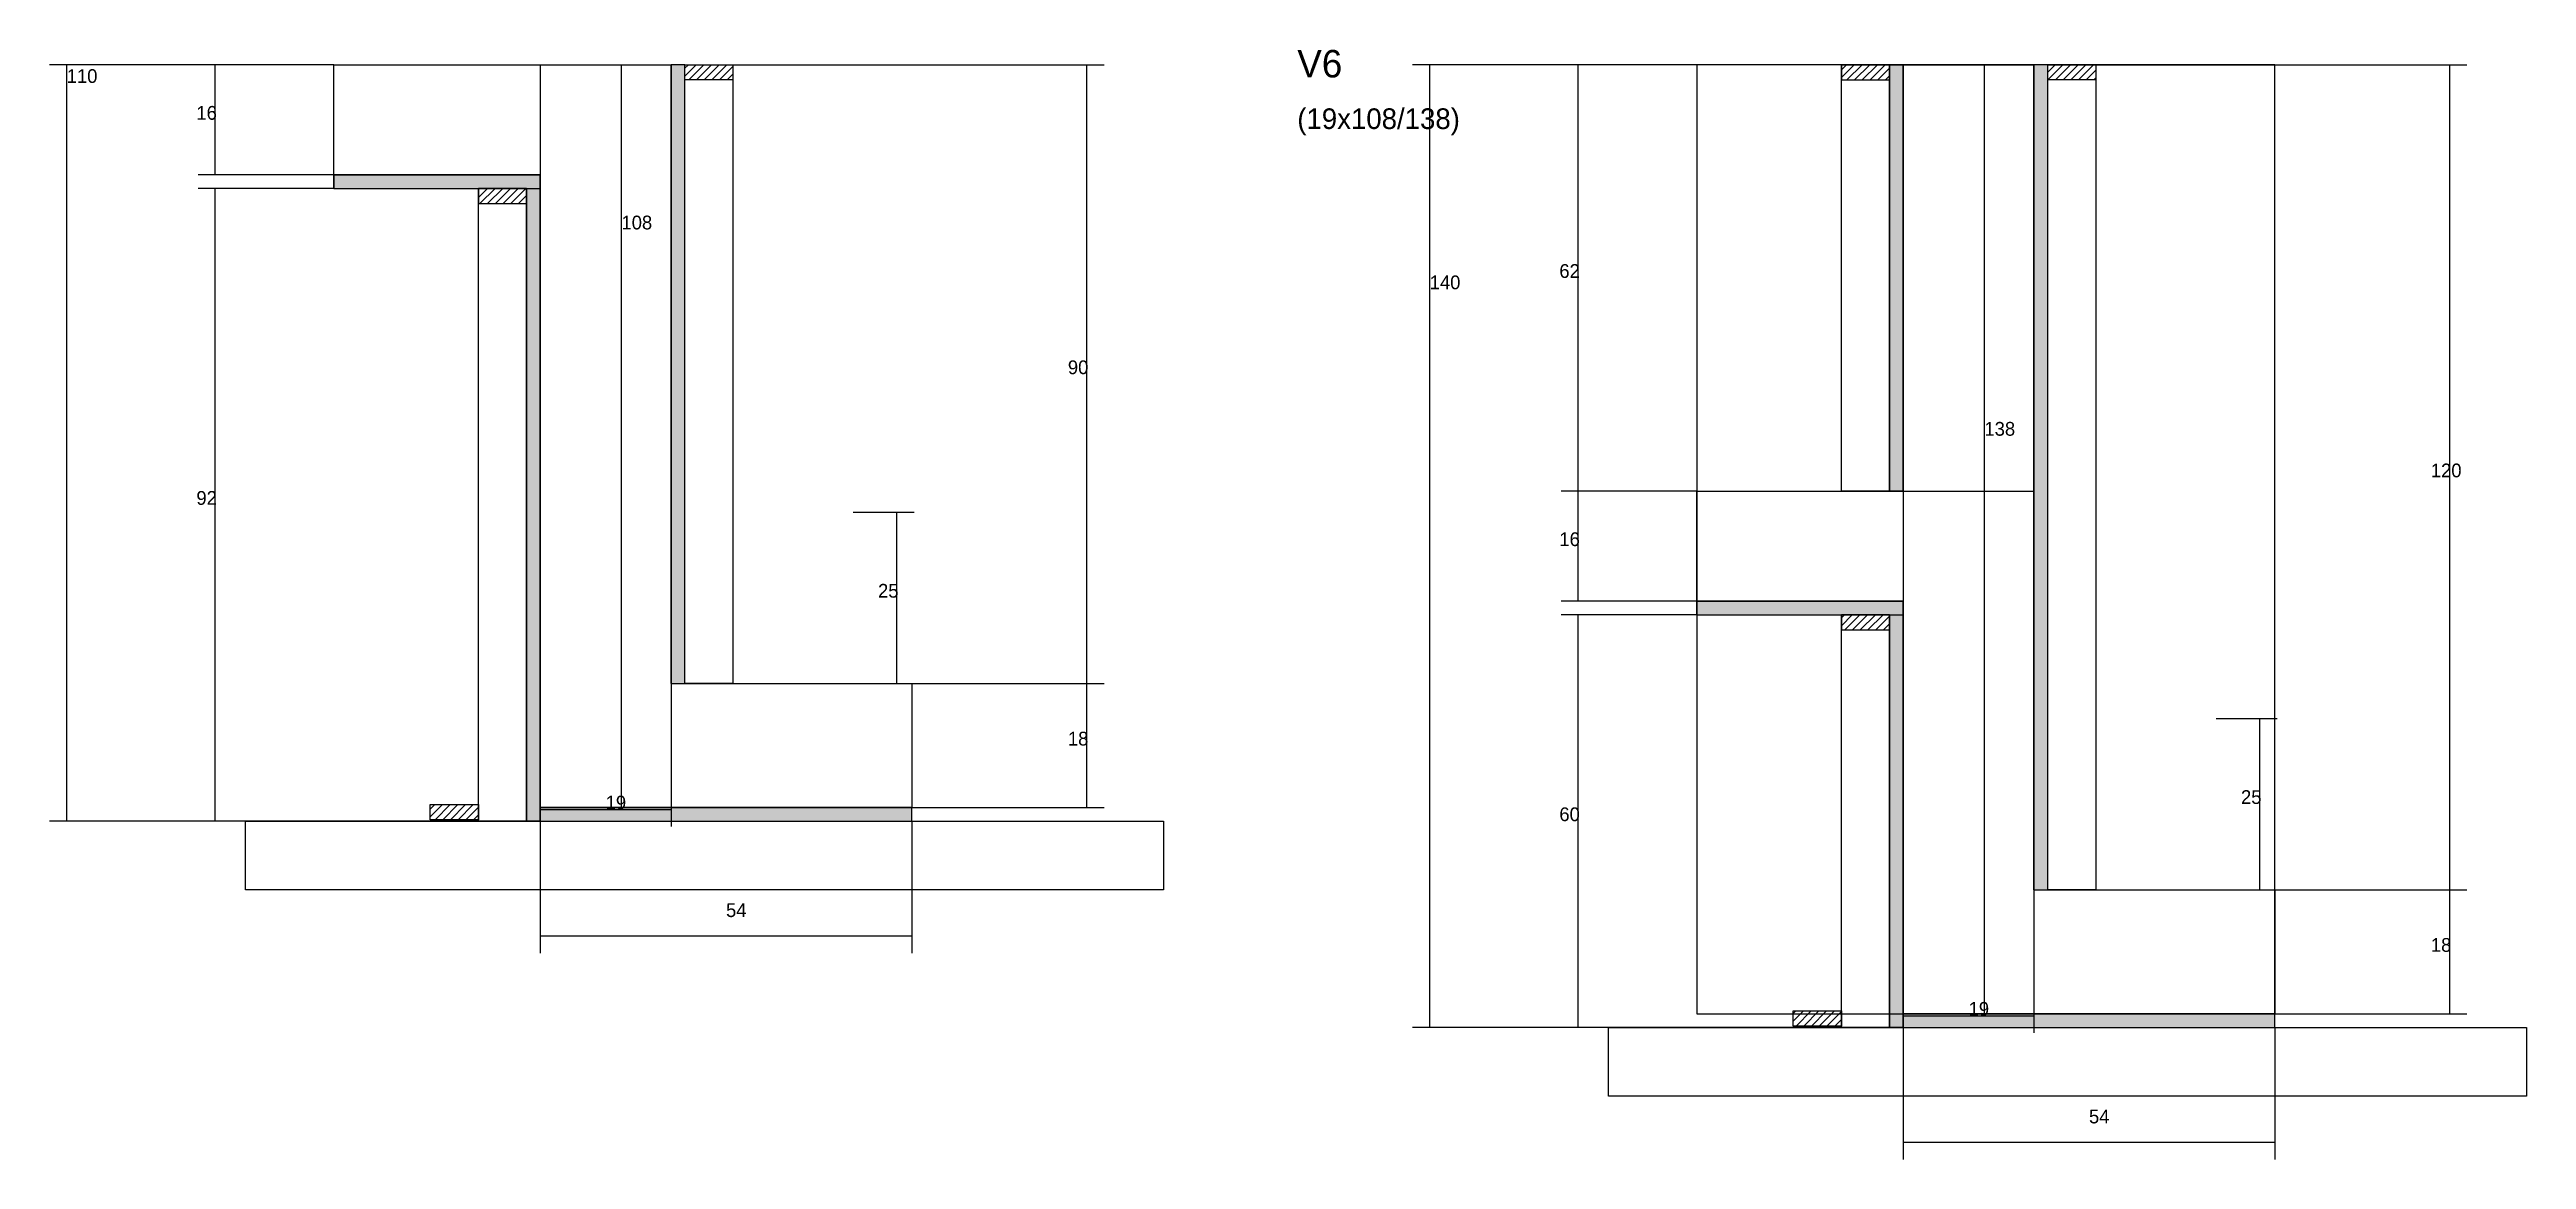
# Model space of a CAD drawing. Header units: metres. Extents: x -8742 to -5900, y 12644 to 13260.
# Drawn here: x -8490 to -7770, y 12937 to 13260 of the extents above; entities that cross this region are included whole.
import ezdxf

# ---------------------------------------------------------------- set-up
doc = ezdxf.new("R2010")
doc.units = ezdxf.units.M
for name, color, linetype in [('CONCRETO', 251, 'Continuous'), ('COTA', 4, 'Continuous'), ('Cota Seção (2x)', 4, 'Continuous'), ('Hachura', 253, 'Continuous'), ('Madeira', 126, 'Continuous'), ('Painéis', 200, 'Continuous'), ('Texto Seção', 7, 'Continuous')]:
    doc.layers.add(name, color=color, linetype=linetype)

msp = doc.modelspace()

# ---------------------------------------------------------------- texts
at = {"layer": 'COTA'}
for s, p in [('110', (-8485, 13249.8)), ('16', (-8447.3, 13239.1)), ('62', (-8051, 13193.1)), ('140', (-8088.7, 13189.8)), ('90', (-8193.9, 13165.1)), ('120', (-7797.6, 13135.1)), ('92', (-8447.3, 13127.1)), ('16', (-8051, 13115.1)), ('25', (-8249.1, 13100.1)), ('18', (-8193.9, 13057.1)), ('25', (-7852.8, 13040.1)), ('60', (-8051, 13035.1)), ('54', (-8293.3, 13007.2)), ('18', (-7797.6, 12997.1)), ('54', (-7897, 12947.2))]:
    msp.add_text(s, height=4, dxfattribs=at).set_placement(p)
at = {"layer": 'Cota Seção (2x)'}
for s, p in [('108', (-8323.7, 13207.2)), ('138', (-7927.4, 13147.2)), ('19', (-8328.3, 13038.5)), ('19', (-7932, 12978.5))]:
    msp.add_text(s, height=4, dxfattribs=at).set_placement(p)
at = {"layer": 'Texto Seção'}
for s, height, p in [('V6', 8, (-8127.2, 13251.4)), ('(19x108/138)', 6, (-8127.2, 13236.4))]:
    msp.add_text(s, height=height, dxfattribs=at).set_placement(p)

# ---------------------------------------------------------------- hatches: boundary and pattern name
at = {"layer": 'Hachura'}
h = msp.add_hatch(color=8, dxfattribs=at)
h.dxf.hatch_style = 1
h.paths.add_polyline_path([(-8309.3, 13075.1), (-8305.3, 13075.1), (-8305.3, 13255.1), (-8309.3, 13255.1)])
h = msp.add_hatch(dxfattribs=at)
h.set_pattern_fill('ANSI31', scale=0.5)
h.paths.add_polyline_path([(-8291.3, 13255.1), (-8291.3, 13250.7), (-8291.3, 13250.7), (-8305.3, 13250.7), (-8305.3, 13250.7), (-8305.3, 13255.1), (-8305.3, 13255.1), (-8291.3, 13255.1)])
h = msp.add_hatch(dxfattribs=at)
h.set_pattern_fill('ANSI31', scale=0.5)
h.paths.add_polyline_path([(-7969, 13255.1), (-7969, 13250.7), (-7969, 13250.7), (-7955, 13250.7), (-7955, 13250.7), (-7955, 13255.1), (-7955, 13255.1), (-7969, 13255.1)])
h = msp.add_hatch(color=8, dxfattribs=at)
h.dxf.hatch_style = 1
h.paths.add_polyline_path([(-7955, 13255.1), (-7951, 13255.1), (-7951, 13255.1), (-7951, 13131.1), (-7951, 13131.1), (-7955, 13131.1), (-7955, 13131.1), (-7955, 13255.1)])
h = msp.add_hatch(color=8, dxfattribs=at)
h.dxf.hatch_style = 1
h.paths.add_polyline_path([(-7913, 13015.1), (-7909, 13015.1), (-7909, 13255.1), (-7913, 13255.1)])
h = msp.add_hatch(dxfattribs=at)
h.set_pattern_fill('ANSI31', scale=0.5)
h.paths.add_polyline_path([(-7895, 13255.1), (-7895, 13250.7), (-7895, 13250.7), (-7909, 13250.7), (-7909, 13250.7), (-7909, 13255.1), (-7909, 13255.1), (-7895, 13255.1)])
h = msp.add_hatch(color=8, dxfattribs=at)
h.dxf.hatch_style = 1
h.paths.add_polyline_path([(-8347.3, 13219.1), (-8347.3, 13223.1), (-8347.3, 13223.1), (-8407.3, 13223.1), (-8407.3, 13223.1), (-8407.3, 13219.1), (-8407.3, 13219.1), (-8347.3, 13219.1)])
h = msp.add_hatch(dxfattribs=at)
h.set_pattern_fill('ANSI31', scale=0.5)
h.paths.add_polyline_path([(-8365.3, 13219.1), (-8365.3, 13214.7), (-8365.3, 13214.7), (-8351.3, 13214.7), (-8351.3, 13214.7), (-8351.3, 13219.1), (-8351.3, 13219.1), (-8365.3, 13219.1)])
h = msp.add_hatch(color=8, dxfattribs=at)
h.dxf.hatch_style = 1
h.paths.add_polyline_path([(-8347.3, 13219.1), (-8351.3, 13219.1), (-8351.3, 13035.1), (-8347.3, 13035.1)])
h = msp.add_hatch(color=8, dxfattribs=at)
h.dxf.hatch_style = 1
h.paths.add_polyline_path([(-7951, 13095.1), (-7951, 13099.1), (-7951, 13099.1), (-8011, 13099.1), (-8011, 13099.1), (-8011, 13095.1), (-8011, 13095.1), (-7951, 13095.1)])
h = msp.add_hatch(dxfattribs=at)
h.set_pattern_fill('ANSI31', scale=0.5)
h.paths.add_polyline_path([(-7969, 13095.1), (-7969, 13090.7), (-7969, 13090.7), (-7955, 13090.7), (-7955, 13090.7), (-7955, 13095.1), (-7955, 13095.1), (-7969, 13095.1)])
h = msp.add_hatch(color=8, dxfattribs=at)
h.dxf.hatch_style = 1
h.paths.add_polyline_path([(-7951, 13095.1), (-7955, 13095.1), (-7955, 12975.1), (-7951, 12975.1)])
h = msp.add_hatch(dxfattribs=at)
h.set_pattern_fill('ANSI31', scale=0.5)
h.paths.add_polyline_path([(-8379.3, 13035.5), (-8379.3, 13039.9), (-8379.3, 13039.9), (-8365.3, 13039.9), (-8365.3, 13039.9), (-8365.3, 13035.5), (-8365.3, 13035.5), (-8379.3, 13035.5)])
h = msp.add_hatch(color=8, dxfattribs=at)
h.dxf.hatch_style = 1
h.paths.add_polyline_path([(-8239.3, 13035.1), (-8239.3, 13039.1), (-8239.3, 13039.1), (-8347.3, 13039.1), (-8347.3, 13039.1), (-8347.3, 13035.1), (-8347.3, 13035.1), (-8239.3, 13035.1)])
h = msp.add_hatch(dxfattribs=at)
h.set_pattern_fill('ANSI31', scale=0.5)
h.paths.add_polyline_path([(-7983, 12975.5), (-7983, 12979.9), (-7983, 12979.9), (-7969, 12979.9), (-7969, 12979.9), (-7969, 12975.5), (-7969, 12975.5), (-7983, 12975.5)])
h = msp.add_hatch(color=8, dxfattribs=at)
h.dxf.hatch_style = 1
h.paths.add_polyline_path([(-7843, 12975.1), (-7843, 12979.1), (-7843, 12979.1), (-7951, 12979.1), (-7951, 12979.1), (-7951, 12975.1), (-7951, 12975.1), (-7843, 12975.1)])

# ---------------------------------------------------------------- linework, layer by layer
at = {"layer": 'CONCRETO'}
for points in [[(-8309.3, 13255.1), (-8309.3, 13075.1), (-8239.3, 13075.1), (-8239.3, 13039.1), (-8239.3, 13039.1), (-8239.3, 13039.1), (-8347.3, 13039.1), (-8347.3, 13223.1), (-8407.3, 13223.1), (-8407.3, 13255.1), (-8309.3, 13255.1)], [(-7913, 13255.1), (-7913, 13015.1), (-7843, 13015.1), (-7843, 12979.1), (-7843, 12979.1), (-7843, 12979.1), (-7951, 12979.1), (-7951, 13099.1), (-8011, 13099.1), (-8011, 13131.1), (-7951, 13131.1)], [(-7951, 13131.1), (-7951, 13247.1), (-7951, 13255.1), (-7913, 13255.1)]]:
    msp.add_lwpolyline(points, dxfattribs=at)
for points in [[(-8011, 12979.1), (-7843, 12979.1), (-7843, 13255.1), (-8011, 13255.1)], [(-7951, 13131.1), (-7913, 13131.1), (-7913, 13255.1), (-7951, 13255.1)]]:
    msp.add_lwpolyline(points, close=True, dxfattribs=at)
at = {"layer": 'COTA'}
for p, q in [((-8407.3, 13255.1), (-8490, 13255.1)), ((-8485, 13035.1), (-8485, 13255.1)), ((-8407.3, 13255.1), (-8446.8, 13255.1)), ((-8441.8, 13223.1), (-8441.8, 13255.1)), ((-8291.3, 13255.1), (-8183.4, 13255.1)), ((-8188.4, 13075.1), (-8188.4, 13255.1)), ((-7959.4, 13255.1), (-8093.7, 13255.1)), ((-8088.7, 12975.1), (-8088.7, 13255.1)), ((-7959.4, 13255.1), (-8050.5, 13255.1)), ((-8045.5, 13131.1), (-8045.5, 13255.1)), ((-7895, 13255.1), (-7787.1, 13255.1)), ((-7792.1, 13015.1), (-7792.1, 13255.1)), ((-8407.3, 13223.1), (-8446.8, 13223.1)), ((-8407.3, 13219.1), (-8446.8, 13219.1)), ((-8441.8, 13035.1), (-8441.8, 13219.1)), ((-8011, 13131.1), (-8050.5, 13131.1)), ((-8011, 13131.1), (-8050.5, 13131.1)), ((-8045.5, 13099.1), (-8045.5, 13131.1)), ((-8256.3, 13125), (-8238.6, 13125)), ((-8243.6, 13075.1), (-8243.6, 13125)), ((-8011, 13099.1), (-8050.5, 13099.1)), ((-8011, 13095.1), (-8050.5, 13095.1)), ((-8045.5, 12975.1), (-8045.5, 13095.1)), ((-8256.3, 13075.1), (-8238.6, 13075.1)), ((-8239.3, 13075.1), (-8183.4, 13075.1)), ((-8239.3, 13075.1), (-8183.4, 13075.1)), ((-8188.4, 13039.1), (-8188.4, 13075.1)), ((-7860, 13065), (-7842.3, 13065)), ((-7847.3, 13015.1), (-7847.3, 13065)), ((-8239.3, 13039.1), (-8183.4, 13039.1)), ((-8365.3, 13035.1), (-8490, 13035.1)), ((-8365.3, 13035.1), (-8446.8, 13035.1)), ((-8347.3, 13035.1), (-8347.3, 12996.7)), ((-8239.3, 13035.1), (-8239.3, 12996.7)), ((-7860, 13015.1), (-7842.3, 13015.1)), ((-7843, 13015.1), (-7787.1, 13015.1)), ((-7843, 13015.1), (-7787.1, 13015.1)), ((-7792.1, 12979.1), (-7792.1, 13015.1)), ((-8347.3, 13001.7), (-8239.3, 13001.7)), ((-7843, 12979.1), (-7787.1, 12979.1)), ((-7969, 12975.1), (-8093.7, 12975.1)), ((-7969, 12975.1), (-8050.5, 12975.1)), ((-7951, 12975.1), (-7951, 12936.7)), ((-7843, 12975.1), (-7843, 12936.7)), ((-7951, 12941.7), (-7843, 12941.7))]:
    msp.add_line(p, q, dxfattribs=at)
at = {"layer": 'Cota Seção (2x)'}
for p, q in [((-8347.3, 13255.1), (-8318.7, 13255.1)), ((-8347.3, 13255.1), (-8347.3, 13033.5)), ((-8323.7, 13039.1), (-8323.7, 13255.1)), ((-8309.3, 13255.1), (-8309.3, 13033.5)), ((-7951, 13255.1), (-7922.4, 13255.1)), ((-7951, 13255.1), (-7951, 12973.5)), ((-7927.4, 12979.1), (-7927.4, 13255.1)), ((-7913, 13255.1), (-7913, 12973.5)), ((-8347.3, 13039.1), (-8318.7, 13039.1)), ((-8347.3, 13038.5), (-8309.3, 13038.5)), ((-7951, 12979.1), (-7922.4, 12979.1)), ((-7951, 12978.5), (-7913, 12978.5))]:
    msp.add_line(p, q, dxfattribs=at)
at = {"layer": 'Madeira'}
for points in [[(-8291.3, 13255.1), (-8291.3, 13250.7), (-8305.3, 13250.7), (-8305.3, 13255.1)], [(-8291.3, 13075.1), (-8305.3, 13075.1), (-8305.3, 13255.1), (-8291.3, 13255.1)], [(-7969, 13255.1), (-7969, 13250.7), (-7955, 13250.7), (-7955, 13255.1)], [(-7969, 13255.1), (-7955, 13255.1), (-7955, 13131.1), (-7969, 13131.1)], [(-7895, 13255.1), (-7895, 13250.7), (-7909, 13250.7), (-7909, 13255.1)], [(-7895, 13015.1), (-7909, 13015.1), (-7909, 13255.1), (-7895, 13255.1)], [(-8365.3, 13219.1), (-8365.3, 13214.7), (-8351.3, 13214.7), (-8351.3, 13219.1)], [(-8365.3, 13219.1), (-8351.3, 13219.1), (-8351.3, 13035.1), (-8365.3, 13035.1)], [(-7969, 13095.1), (-7969, 13090.7), (-7955, 13090.7), (-7955, 13095.1)], [(-7969, 13095.1), (-7955, 13095.1), (-7955, 12975.1), (-7969, 12975.1)], [(-8379.3, 13035.5), (-8379.3, 13039.9), (-8365.3, 13039.9), (-8365.3, 13035.5)], [(-8166.1, 13015.1), (-8433, 13015.1), (-8433, 13035.1), (-8166.1, 13035.1)], [(-7983, 12975.5), (-7983, 12979.9), (-7969, 12979.9), (-7969, 12975.5)], [(-7769.8, 12955.1), (-8036.7, 12955.1), (-8036.7, 12975.1), (-7769.8, 12975.1)]]:
    msp.add_lwpolyline(points, close=True, dxfattribs=at)
at = {"layer": 'Painéis'}
for p, q in [((-8309.3, 13075.1), (-8309.3, 13255.1)), ((-7951, 13131.1), (-7951, 13255.1)), ((-7913, 13015.1), (-7913, 13255.1)), ((-8407.3, 13223.1), (-8347.3, 13223.1)), ((-8407.3, 13219.1), (-8407.3, 13223.1)), ((-8347.3, 13219.1), (-8347.3, 13223.1)), ((-8347.3, 13035.1), (-8347.3, 13219.1)), ((-8011, 13099.1), (-7951, 13099.1)), ((-8011, 13095.1), (-8011, 13099.1)), ((-7951, 13095.1), (-7951, 13099.1)), ((-7951, 12975.1), (-7951, 13095.1)), ((-8347.3, 13039.1), (-8239.3, 13039.1)), ((-8347.3, 13035.1), (-8347.3, 13039.1)), ((-8239.3, 13035.1), (-8239.3, 13039.1)), ((-7951, 12979.1), (-7843, 12979.1)), ((-7951, 12975.1), (-7951, 12979.1)), ((-7843, 12975.1), (-7843, 12979.1))]:
    msp.add_line(p, q, dxfattribs=at)
for points in [[(-8305.3, 13255.1), (-8309.3, 13255.1), (-8309.3, 13075.1), (-8305.3, 13075.1)], [(-7955, 13255.1), (-7951, 13255.1), (-7951, 13131.1), (-7955, 13131.1)], [(-7909, 13255.1), (-7913, 13255.1), (-7913, 13015.1), (-7909, 13015.1)], [(-8347.3, 13219.1), (-8347.3, 13223.1), (-8407.3, 13223.1), (-8407.3, 13219.1)], [(-8351.3, 13219.1), (-8347.3, 13219.1), (-8347.3, 13035.1), (-8351.3, 13035.1)], [(-7951, 13095.1), (-7951, 13099.1), (-8011, 13099.1), (-8011, 13095.1)], [(-7955, 13095.1), (-7951, 13095.1), (-7951, 12975.1), (-7955, 12975.1)], [(-8239.3, 13035.1), (-8239.3, 13039.1), (-8347.3, 13039.1), (-8347.3, 13035.1)], [(-7843, 12975.1), (-7843, 12979.1), (-7951, 12979.1), (-7951, 12975.1)]]:
    msp.add_lwpolyline(points, close=True, dxfattribs=at)

msp.set_redraw_order([(e.dxf.handle, doc.entitydb.next_handle()) for e in msp.query("TEXT MTEXT ATTDEF DIMENSION ARC_DIMENSION")])  # texts and dimensions are drawn at this point

doc.saveas('drawing.dxf')
